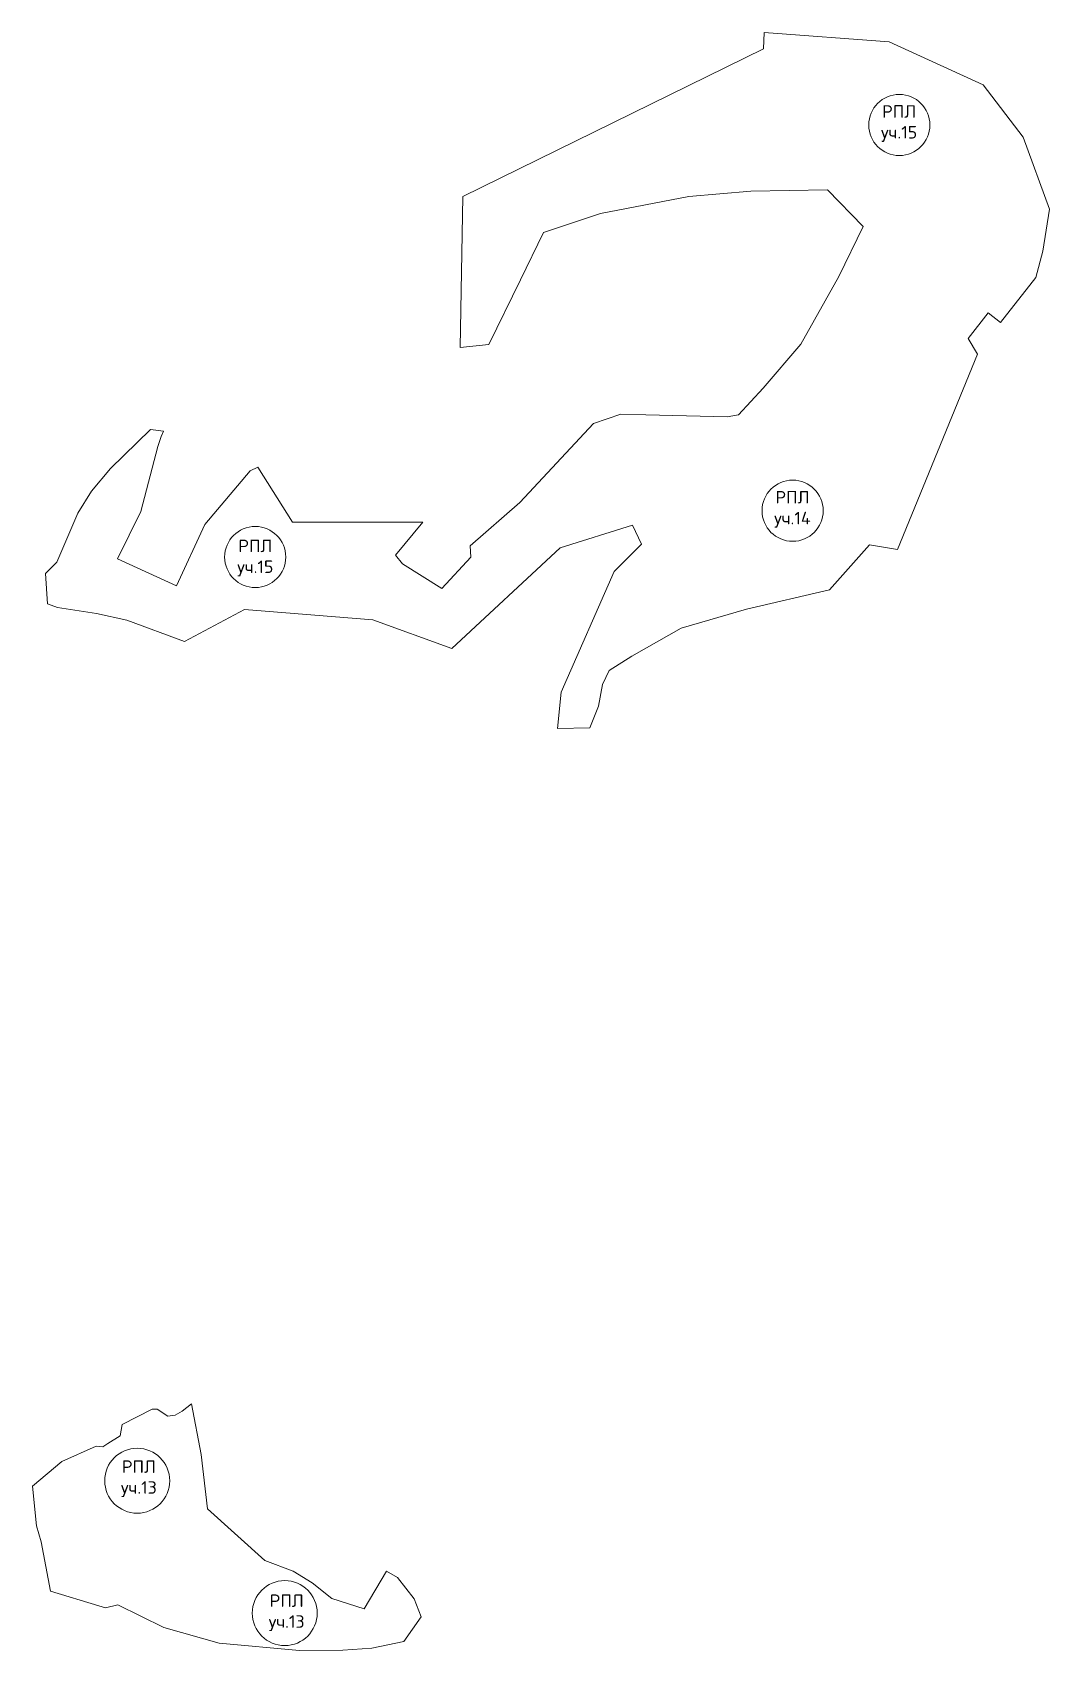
# Model space of a CAD drawing. Extents: x 1391563 to 1397850, y 355631 to 360455.
# Drawn here: x 1397317 to 1397850, y 359608 to 360455 of the extents above; entities that cross this region are included whole.
import ezdxf

# ---------------------------------------------------------------- set-up
doc = ezdxf.new("R2010")
doc.units = 0
doc.header["$MEASUREMENT"] = 0
doc.layers.add('РПЛ', color=70, linetype='Continuous')
doc.styles.get("Standard").update_dxf_attribs({"font": 'simplex.shx'})

msp = doc.modelspace()

# ---------------------------------------------------------------- texts
at = {"layer": 'РПЛ', "char_height": 6.533, "width": 6.5333, "attachment_point": 2}
for s, insert in [('РПЛ\\Pуч.15', (1397770.99, 360416.47)), ('РПЛ\\Pуч.14', (1397715.13, 360214.54)), ('РПЛ\\Pуч.15', (1397433.93, 360189.06)), ('РПЛ\\Pуч.13', (1397372.96, 359707.13)), ('РПЛ\\Pуч.13', (1397450.34, 359636.96))]:
    msp.add_mtext(s, dxfattribs=dict(at, insert=insert))

# ---------------------------------------------------------------- linework, layer by layer
at = {"layer": 'РПЛ', "lineweight": 20}
for points in [[(1397592.19, 360090.28), (1397594.02, 360109.18), (1397621.83, 360172.39), (1397636.08, 360186.67), (1397631.45, 360196.63), (1397593.6, 360184.85), (1397536.87, 360132.13), (1397495.48, 360147.06), (1397428.3, 360152.58), (1397396.85, 360135.82), (1397366.66, 360146.92), (1397350.73, 360150.5), (1397330.43, 360153.49), (1397325.2, 360155.53), (1397324.04, 360171.29), (1397329.94, 360177.29), (1397341.05, 360202.88), (1397348.15, 360214.46), (1397358.09, 360226.38), (1397379.13, 360246.65), (1397385.87, 360245.89), (1397384.6, 360243.07), (1397382.91, 360237.81), (1397374, 360203.86), (1397361.78, 360179.11), (1397392.72, 360164.93), (1397407.56, 360197.02), (1397431.27, 360225.11), (1397435.16, 360226.94), (1397453.33, 360198.25), (1397521.65, 360198.16), (1397507.4, 360180.91), (1397511.01, 360176.46), (1397531.51, 360163.45), (1397546.81, 360179.89), (1397546.42, 360185.93), (1397572.35, 360208.48), (1397610.97, 360249.96), (1397625.37, 360254.77), (1397638.47, 360254.33), (1397680.96, 360253.29), (1397686.87, 360254.37), (1397699.81, 360268.37), (1397719.53, 360291.35), (1397739.4, 360326.83), (1397752.16, 360353), (1397733.47, 360372.12), (1397693.36, 360371.53), (1397660.84, 360368.75), (1397614.61, 360359.84), (1397584.83, 360349.87), (1397572.7, 360325.1), (1397556.11, 360291.24), (1397541.23, 360289.72), (1397542.49, 360368.66), (1397700.03, 360446.02), (1397700.28, 360454.61), (1397765.73, 360449.6), (1397815.01, 360427.17), (1397835.96, 360399.83), (1397849.81, 360362.03), (1397846.25, 360340.05), (1397842.51, 360326.34), (1397824.16, 360302.7), (1397817.63, 360307.82), (1397807.14, 360294.44), (1397812.12, 360286.21), (1397770.17, 360184.01), (1397755.46, 360186.4), (1397734.58, 360162.85), (1397691.02, 360152.77), (1397656.92, 360142.74), (1397631.06, 360128.1), (1397619.21, 360120.63), (1397615.67, 360113.18), (1397613.54, 360101.9), (1397609.13, 360090.65), (1397592.19, 360090.28)], [(1397326.65, 359638.77), (1397321.86, 359664.51), (1397319.39, 359672.83), (1397317.19, 359693.66), (1397332.55, 359706.49), (1397350.67, 359714.55), (1397354.02, 359714.25), (1397356.79, 359715.97), (1397363.18, 359719.95), (1397364.25, 359725.87), (1397379.91, 359733.93), (1397382.57, 359733.97), (1397388.19, 359730.33), (1397391.9, 359730.74), (1397395.69, 359732.98), (1397400.51, 359736.79), (1397405.59, 359710.27), (1397408.89, 359681.77), (1397438.94, 359654.67), (1397453.7, 359649.23), (1397463.67, 359642.98), (1397474.02, 359634.85), (1397490.84, 359629.45), (1397502.54, 359649.13), (1397508.31, 359645.92), (1397517.09, 359634.64), (1397520.82, 359625.32), (1397511.7, 359612.41), (1397494.98, 359608.87), (1397479.72, 359607.88), (1397457.05, 359607.56), (1397415.01, 359611.43), (1397386.06, 359619.66), (1397362.02, 359631.51), (1397355.47, 359630.02), (1397351.98, 359631.02), (1397326.65, 359638.77)]]:
    msp.add_lwpolyline(points, dxfattribs=at)
at = {"layer": 'РПЛ', "lineweight": 0}
for centre, radius in [((1397771.08, 360406.14), 16), ((1397715.23, 360204.21), 16), ((1397433.87, 360179.99), 16), ((1397372.09, 359696.5), 17), ((1397449.32, 359627.22), 17)]:
    msp.add_circle(centre, radius, dxfattribs=at)

msp.set_redraw_order([(e.dxf.handle, doc.entitydb.next_handle()) for e in msp.query("TEXT MTEXT ATTDEF DIMENSION ARC_DIMENSION")])  # texts and dimensions are drawn at this point

doc.saveas('drawing.dxf')
